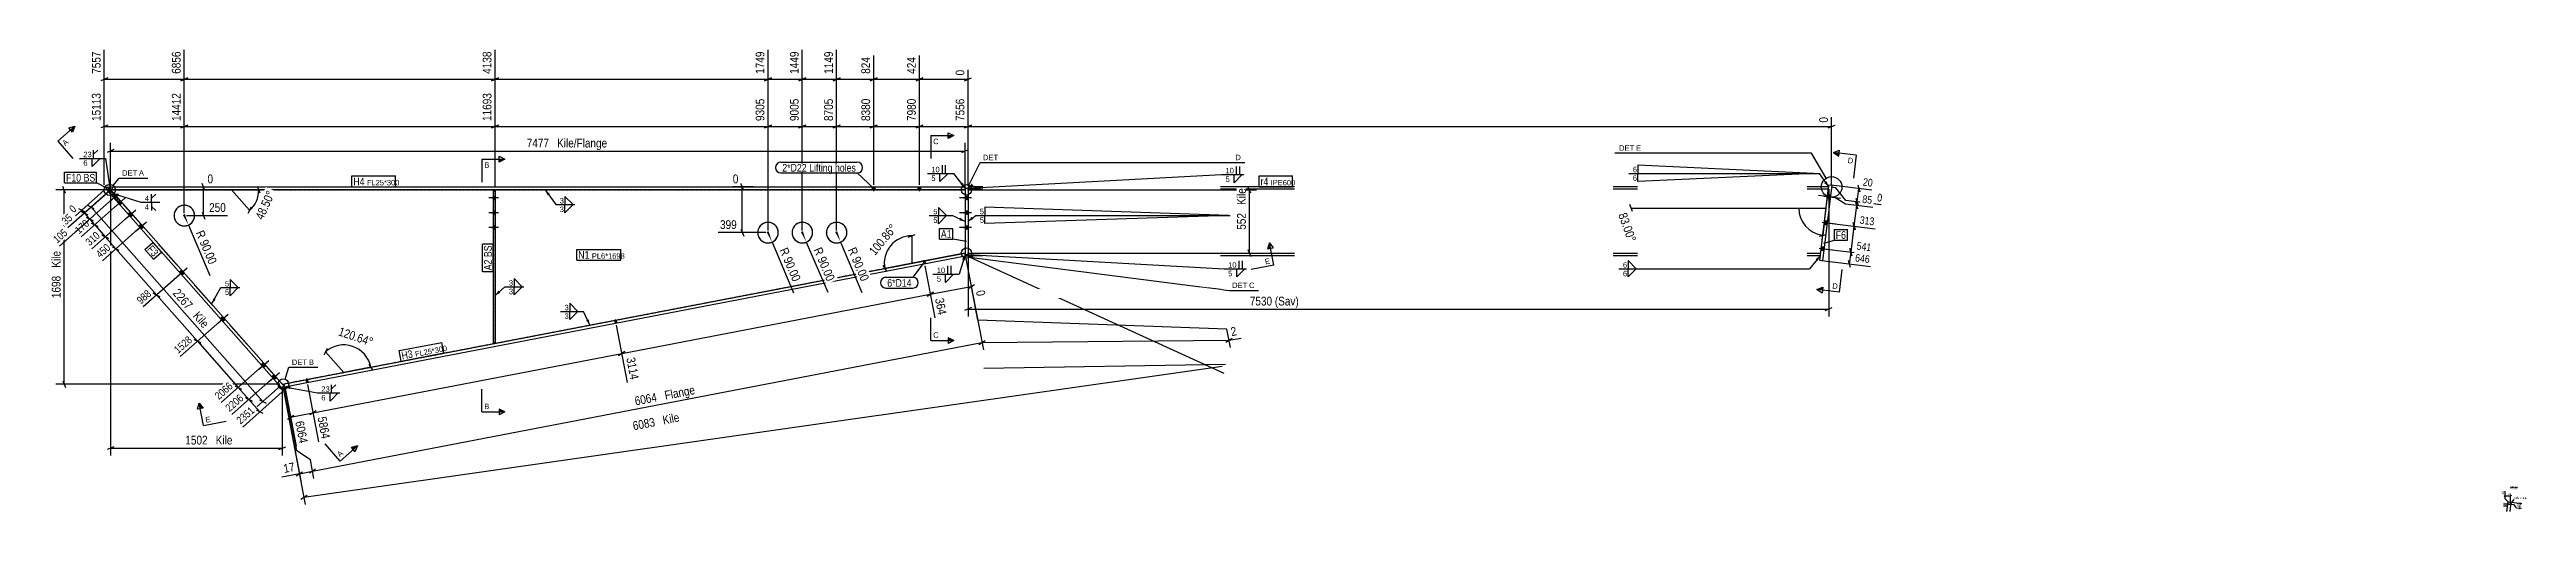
# Model space of a CAD drawing. Header units: millimetres. Extents: x 64 to 141609, y 8 to 4053.
# Drawn here: x 119939 to 141609, y 20 to 4052 of the extents above; entities that cross this region are included whole.
import ezdxf

# ---------------------------------------------------------------- set-up
doc = ezdxf.new("R2010")
doc.units = ezdxf.units.MM
doc.linetypes.add('DXK_LINE_DOT2', pattern=[3.9198, 1.9599, -1.9599])
for name, color, linetype in [('MÅLSÆTNING', 7, 'Continuous'), ('STÅL', 7, 'Continuous'), ('TEKST', 7, 'Continuous')]:
    doc.layers.add(name, color=color, linetype=linetype)
doc.styles.add('Arial', font='ARIAL.TTF', dxfattribs={"height": 0.2})
doc.styles.add('Arial Narrow', font='ARIALN.TTF', dxfattribs={"height": 0.2})

msp = doc.modelspace()

# ---------------------------------------------------------------- hatches: boundary and pattern name
at = {"layer": 'MÅLSÆTNING', "linetype": 'Continuous'}
for points in [[(121124, 2616), (121154, 2520), (121105, 2609)], [(126230, 2467), (126260, 2372), (126212, 2460)]]:
    msp.add_hatch(color=7, dxfattribs=at).paths.add_polyline_path(points)
at = {"layer": 'STÅL', "linetype": 'Continuous'}
for points in [[(120451, 2823), (120468, 2804), (120479, 2814), (120462, 2833)], [(120479, 2814), (120462, 2833), (120451, 2823), (120468, 2804)], [(127161, 2853), (127139, 2853), (127139, 2828), (127161, 2828)], [(127561, 2853), (127539, 2853), (127539, 2828), (127561, 2828)], [(120497, 2771), (120514, 2751), (120526, 2761), (120508, 2781)], [(120526, 2761), (120508, 2781), (120497, 2771), (120514, 2751)], [(120534, 2722), (120556, 2697), (120575, 2714), (120553, 2738)], [(120534, 2722), (120556, 2697), (120575, 2714), (120553, 2738)], [(120627, 2617), (120649, 2592), (120667, 2609), (120645, 2634)], [(120627, 2617), (120649, 2592), (120667, 2609), (120645, 2634)], [(123837, 2745), (123837, 2771), (123822, 2771), (123822, 2745)], [(123837, 2615), (123837, 2641), (123822, 2641), (123822, 2615)], [(127975, 2745), (127975, 2771), (127950, 2771), (127950, 2745)], [(127975, 2615), (127975, 2641), (127950, 2641), (127950, 2615)], [(135517, 2750), (135521, 2782), (135497, 2785), (135493, 2753)], [(135517, 2750), (135521, 2782), (135497, 2785), (135493, 2753)], [(120719, 2512), (120741, 2487), (120760, 2504), (120738, 2529)], [(120719, 2512), (120741, 2487), (120760, 2504), (120738, 2529)], [(123837, 2485), (123837, 2511), (123822, 2511), (123822, 2485)], [(127975, 2485), (127975, 2511), (127950, 2511), (127950, 2485)], [(135469, 2559), (135465, 2526), (135490, 2523), (135494, 2556)], [(135469, 2559), (135465, 2526), (135490, 2523), (135494, 2556)], [(127587, 2181), (127601, 2184), (127596, 2209), (127583, 2206)], [(127587, 2181), (127601, 2184), (127596, 2209), (127583, 2206)], [(135441, 2333), (135437, 2300), (135462, 2297), (135466, 2330)], [(135441, 2333), (135437, 2300), (135462, 2297), (135466, 2330)], [(121076, 2109), (121098, 2084), (121117, 2101), (121095, 2126)], [(121076, 2109), (121098, 2084), (121117, 2101), (121095, 2126)], [(121434, 1705), (121456, 1680), (121474, 1697), (121452, 1721)], [(121434, 1705), (121456, 1680), (121474, 1697), (121452, 1721)], [(124887, 1664), (124900, 1666), (124896, 1691), (124882, 1688)], [(124887, 1664), (124900, 1666), (124896, 1691), (124882, 1688)], [(121790, 1302), (121812, 1277), (121831, 1294), (121809, 1318)], [(121790, 1302), (121812, 1277), (121831, 1294), (121809, 1318)], [(121883, 1197), (121905, 1172), (121924, 1189), (121902, 1213)], [(121883, 1197), (121905, 1172), (121924, 1189), (121902, 1213)], [(122186, 1146), (122200, 1148), (122195, 1173), (122181, 1170)], [(122186, 1146), (122200, 1148), (122195, 1173), (122181, 1170)]]:
    msp.add_hatch(color=96, dxfattribs=at).paths.add_polyline_path(points)
at = {"layer": 'TEKST', "linetype": 'Continuous'}
for points in [[(120478, 2880), (120473, 2828), (120453, 2876)], [(127929, 2890), (127950, 2843), (127909, 2875)], [(128022, 2863), (127975, 2843), (128007, 2883)], [(135487, 2902), (135505, 2853), (135466, 2887)], [(120538, 2769), (120495, 2797), (120546, 2793)], [(120538, 2769), (120495, 2797), (120546, 2793)], [(127923, 2219), (127950, 2263), (127947, 2212)], [(128009, 2225), (127975, 2263), (128023, 2245)], [(135390, 2223), (135431, 2253), (135409, 2207)], [(124656, 1697), (124666, 1647), (124634, 1687)], [(122043, 1087), (121996, 1109), (122048, 1112)]]:
    msp.add_hatch(color=3, dxfattribs=at).paths.add_polyline_path(points)

# ---------------------------------------------------------------- linework, layer by layer
at = {"layer": 'MÅLSÆTNING', "color": 7, "linetype": 'Continuous'}
for p, q in [((120418, 2873), (120418, 4051)), ((121118, 2623), (121118, 4051)), ((123837, 2848), (123837, 4051)), ((126225, 2474), (126225, 4051)), ((120448, 3805), (120388, 3781)), ((120418, 3793), (121118, 3793)), ((120418, 2873), (120418, 3688)), ((121088, 3781), (121148, 3805)), ((121118, 2623), (121118, 3688)), ((121118, 2623), (121118, 3688)), ((123867, 3805), (123807, 3781)), ((123837, 3793), (126225, 3793)), ((123837, 2848), (123837, 3688)), ((123837, 2848), (123837, 3688)), ((126195, 3781), (126255, 3805)), ((126555, 3805), (126495, 3781)), ((126495, 3781), (126555, 3805)), ((126525, 3793), (126825, 3793)), ((126855, 3805), (126795, 3781)), ((126795, 3781), (126855, 3805)), ((126825, 3793), (127150, 3793)), ((127180, 3805), (127120, 3781)), ((127120, 3781), (127180, 3805)), ((127150, 3793), (127550, 3793)), ((127580, 3805), (127520, 3781)), ((127520, 3781), (127580, 3805)), ((127550, 3793), (127975, 3793)), ((127945, 3781), (128005, 3805)), ((126225, 2474), (126225, 3639)), ((126225, 2474), (126225, 3639)), ((126525, 2474), (126525, 3639)), ((126525, 2474), (126525, 3639)), ((126825, 2474), (126825, 3639)), ((126825, 2474), (126825, 3639)), ((127150, 2873), (127150, 3639)), ((127150, 2873), (127150, 3639)), ((127550, 2873), (127550, 3639)), ((127975, 2863), (127975, 3639)), ((120448, 3393), (120388, 3369)), ((120418, 3381), (121118, 3381)), ((121148, 3393), (121088, 3369)), ((121088, 3369), (121148, 3393)), ((121118, 3381), (123837, 3381)), ((123867, 3393), (123807, 3369)), ((123807, 3369), (123867, 3393)), ((126255, 3393), (126195, 3369)), ((126195, 3369), (126255, 3393)), ((126225, 3381), (126525, 3381)), ((126555, 3393), (126495, 3369)), ((126495, 3369), (126555, 3393)), ((126525, 3381), (126825, 3381)), ((126855, 3393), (126795, 3369)), ((126795, 3369), (126855, 3393)), ((126825, 3381), (127150, 3381)), ((127180, 3393), (127120, 3369)), ((127120, 3369), (127180, 3393)), ((127150, 3381), (127550, 3381)), ((127520, 3369), (127580, 3393)), ((127945, 3369), (128005, 3393)), ((135500, 3369), (135560, 3393)), ((135530, 2873), (135530, 3464)), ((120503, 3179), (120443, 3155)), ((120473, 2848), (120473, 3238)), ((120473, 3167), (127950, 3167)), ((127920, 3155), (127980, 3179)), ((127950, 2848), (127950, 3238)), ((120453, 2828), (119995, 2828)), ((120078, 2798), (120054, 2858)), ((120066, 1131), (120066, 2828)), ((120493, 2828), (121770, 2828)), ((121218, 2853), (121369, 2853)), ((121299, 2823), (121275, 2883)), ((121287, 2603), (121287, 2853)), ((121770, 2828), (121530, 2828)), ((121689, 2649), (121530, 2828)), ((121782, 2798), (121758, 2858)), ((126098, 2853), (125917, 2853)), ((126012, 2823), (125988, 2883)), ((126000, 2454), (126000, 2853)), ((127970, 2828), (130500, 2828)), ((130448, 2798), (130424, 2858)), ((130436, 2276), (130436, 2828)), ((135505, 2833), (135505, 1723)), ((135567, 2846), (135525, 2851)), ((135567, 2846), (135525, 2851)), ((135527, 2871), (135883, 2827)), ((135654, 2734), (135567, 2846)), ((135654, 2734), (135567, 2846)), ((135753, 2722), (135768, 2841)), ((135760, 2872), (135776, 2810)), ((120458, 2815), (120254, 2635)), ((120331, 2663), (120274, 2692)), ((120302, 2677), (121804, 980)), ((120473, 2808), (120473, 509)), ((121138, 2603), (121496, 2603)), ((121275, 2633), (121299, 2573)), ((121703, 2677), (121674, 2620)), ((133788, 2639), (133764, 2699)), ((133776, 2669), (135482, 2669)), ((135453, 2431), (135482, 2669)), ((135557, 2761), (135507, 2767)), ((135557, 2761), (135507, 2767)), ((135651, 2704), (135557, 2761)), ((135651, 2704), (135557, 2761)), ((135890, 2675), (135651, 2704)), ((135965, 2696), (135654, 2734)), ((135728, 2511), (135750, 2692)), ((135758, 2661), (135742, 2724)), ((135742, 2724), (135758, 2661)), ((135762, 2691), (135745, 2753)), ((135750, 2692), (135753, 2722)), ((120305, 2537), (120363, 2508)), ((120623, 2591), (120308, 2313)), ((120398, 2432), (120455, 2403)), ((120715, 2486), (120401, 2208)), ((120715, 2486), (120401, 2208)), ((120426, 2418), (120519, 2313)), ((126205, 2454), (125790, 2454)), ((125988, 2484), (126012, 2424)), ((127452, 2415), (127512, 2439)), ((127482, 2427), (127482, 2187)), ((135422, 2422), (135484, 2439)), ((135466, 2533), (135453, 2431)), ((135512, 2537), (135910, 2488)), ((135512, 2537), (135910, 2488)), ((135700, 2284), (135728, 2511)), ((135736, 2479), (135719, 2542)), ((135719, 2542), (135736, 2479)), ((120548, 2298), (120490, 2327)), ((120548, 2298), (120490, 2327)), ((120519, 2313), (120876, 1910)), ((126260, 2372), (126448, 1929)), ((127229, 2169), (127263, 2114)), ((127930, 2273), (127246, 2141)), ((127246, 2141), (127482, 2187)), ((127951, 2256), (128109, 1431)), ((127951, 2256), (128109, 1431)), ((127951, 2256), (128024, 1875)), ((127953, 2257), (130212, 1226)), ((128062, 1691), (127953, 2257)), ((127970, 2276), (130500, 2276)), ((130424, 2306), (130448, 2246)), ((135446, 2210), (135869, 2158)), ((135484, 2311), (135882, 2262)), ((135484, 2311), (135882, 2262)), ((135695, 2149), (135679, 2211)), ((135687, 2180), (135700, 2284)), ((135708, 2253), (135691, 2316)), ((135691, 2316), (135708, 2253)), ((127598, 2163), (127685, 1711)), ((127976, 1967), (128030, 2002)), ((124945, 1398), (127645, 1916)), ((127618, 1899), (127673, 1934)), ((135475, 1775), (135535, 1799)), ((124897, 1645), (124993, 1145)), ((130239, 1612), (128062, 1691)), ((130285, 1531), (130231, 1496)), ((130270, 1451), (130239, 1612)), ((122369, 1442), (122340, 1385)), ((122354, 1414), (122513, 1234)), ((122732, 1306), (122766, 1252)), ((124972, 1416), (124917, 1381)), ((124917, 1381), (124972, 1416)), ((128070, 1477), (128124, 1512)), ((128070, 1477), (128124, 1512)), ((128097, 1494), (130258, 1514)), ((128112, 1271), (130227, 1306)), ((121955, 1131), (119995, 1131)), ((120054, 1161), (120078, 1101)), ((121879, 1171), (121533, 865)), ((121561, 1117), (121619, 1088)), ((121960, 1117), (121757, 937)), ((121975, 1111), (121975, 509)), ((121979, 1111), (122177, 80)), ((121979, 1111), (122137, 286)), ((121995, 1134), (122749, 1279)), ((122104, 549), (121995, 1114)), ((122104, 549), (121995, 1114)), ((122000, 1090), (122096, 589)), ((122165, 143), (130199, 1289)), ((122197, 1127), (122292, 627)), ((122197, 1127), (122292, 627)), ((122749, 1279), (122513, 1234)), ((121654, 1012), (121712, 983)), ((121683, 998), (121779, 889)), ((121808, 875), (121750, 904)), ((121776, 994), (121833, 965)), ((122047, 843), (122244, 880)), ((122271, 898), (122217, 863)), ((122271, 898), (122217, 863)), ((122020, 825), (122075, 860)), ((120503, 585), (120443, 561)), ((120473, 573), (121975, 573)), ((121945, 561), (122005, 585)), ((122221, 469), (122104, 549)), ((122221, 469), (122104, 549)), ((122252, 308), (122221, 469)), ((122252, 308), (122221, 469)), ((122098, 331), (122152, 366)), ((122125, 349), (122240, 371)), ((122267, 388), (122213, 353)), ((122267, 388), (122213, 353)), ((122192, 160), (122137, 125)), ((141502, 77), (141451, 83)), ((141453, 103), (141570, 89)), ((141524, 49), (141502, 77)), ((141565, 44), (141524, 49)), ((141551, 38), (141547, 54)), ((141549, 46), (141554, 90)), ((141552, 98), (141556, 83))]:
    msp.add_line(p, q, dxfattribs=at)
for centre, radius, start, end in [((121530, 2828), 240, 311.5, 360), ((121118, 2603), 90, 203, 23), ((135482, 2669), 240, 180, 263), ((126225, 2454), 90, 203, 23), ((127482, 2187), 240, 90, 190.8568), ((122513, 1234), 240, 10.8568, 131.5)]:
    msp.add_arc(centre, radius, start, end, dxfattribs=at)
at = {"layer": 'STÅL', "color": 96, "linetype": 'Continuous'}
for p, q in [((120494, 2844), (120430, 2788)), ((120494, 2844), (120430, 2788)), ((120462, 2833), (120451, 2823)), ((120462, 2833), (120451, 2823)), ((127139, 2828), (127139, 2853)), ((127150, 2815), (127150, 2853)), ((127161, 2828), (127161, 2853)), ((127539, 2828), (127539, 2853)), ((127550, 2815), (127550, 2853)), ((127561, 2828), (127561, 2853)), ((120479, 2814), (120468, 2804)), ((120479, 2814), (120468, 2804)), ((120540, 2792), (120477, 2735)), ((120540, 2792), (120477, 2735)), ((120508, 2781), (120497, 2771)), ((120508, 2781), (120497, 2771)), ((120512, 2680), (120601, 2759)), ((120512, 2680), (120601, 2759)), ((120526, 2761), (120514, 2751)), ((120526, 2761), (120514, 2751)), ((120534, 2722), (120553, 2738)), ((120534, 2722), (120553, 2738)), ((120556, 2697), (120575, 2714)), ((120556, 2697), (120575, 2714)), ((120605, 2575), (120694, 2654)), ((120605, 2575), (120694, 2654)), ((120627, 2617), (120645, 2634)), ((120627, 2617), (120645, 2634)), ((120649, 2592), (120667, 2609)), ((120649, 2592), (120667, 2609)), ((123867, 2758), (123782, 2758)), ((123867, 2628), (123782, 2628)), ((123837, 2771), (123822, 2771)), ((123837, 2745), (123822, 2745)), ((123837, 2641), (123822, 2641)), ((123837, 2615), (123822, 2615)), ((128005, 2758), (127900, 2758)), ((128005, 2628), (127900, 2628)), ((127975, 2771), (127950, 2771)), ((127975, 2745), (127950, 2745)), ((127975, 2641), (127950, 2641)), ((127975, 2615), (127950, 2615)), ((135563, 2761), (135415, 2779)), ((135461, 2773), (135609, 2755)), ((135517, 2750), (135493, 2753)), ((135493, 2753), (135517, 2750)), ((135521, 2782), (135497, 2785)), ((135497, 2785), (135521, 2782)), ((120697, 2471), (120787, 2549)), ((120697, 2471), (120787, 2549)), ((120719, 2512), (120738, 2529)), ((120719, 2512), (120738, 2529)), ((120741, 2487), (120760, 2504)), ((120741, 2487), (120760, 2504)), ((123867, 2498), (123782, 2498)), ((123837, 2511), (123822, 2511)), ((123837, 2485), (123822, 2485)), ((128005, 2498), (127900, 2498)), ((127975, 2511), (127950, 2511)), ((127975, 2485), (127950, 2485)), ((135448, 2545), (135566, 2530)), ((135448, 2545), (135566, 2530)), ((135465, 2526), (135490, 2523)), ((135465, 2526), (135490, 2523)), ((135469, 2559), (135494, 2556)), ((135469, 2559), (135494, 2556)), ((127583, 2206), (127587, 2181)), ((127583, 2206), (127587, 2181)), ((127588, 2215), (127594, 2183)), ((127588, 2215), (127594, 2183)), ((127596, 2209), (127601, 2184)), ((127596, 2209), (127601, 2184)), ((135420, 2319), (135538, 2304)), ((135420, 2319), (135538, 2304)), ((135437, 2300), (135462, 2297)), ((135437, 2300), (135462, 2297)), ((135441, 2333), (135466, 2330)), ((135441, 2333), (135466, 2330)), ((121054, 2068), (121143, 2146)), ((121054, 2068), (121143, 2146)), ((121076, 2109), (121095, 2126)), ((121076, 2109), (121095, 2126)), ((121098, 2084), (121117, 2101)), ((121098, 2084), (121117, 2101)), ((121412, 1663), (121501, 1742)), ((121412, 1663), (121501, 1742)), ((121434, 1705), (121452, 1721)), ((121434, 1705), (121452, 1721)), ((121456, 1680), (121474, 1697)), ((121456, 1680), (121474, 1697)), ((124882, 1688), (124887, 1664)), ((124882, 1688), (124887, 1664)), ((124887, 1697), (124894, 1665)), ((124887, 1697), (124894, 1665)), ((124896, 1691), (124900, 1666)), ((124896, 1691), (124900, 1666)), ((121768, 1260), (121857, 1339)), ((121768, 1260), (121857, 1339)), ((121790, 1302), (121809, 1318)), ((121790, 1302), (121809, 1318)), ((121812, 1277), (121831, 1294)), ((121812, 1277), (121831, 1294)), ((121861, 1155), (121950, 1234)), ((121861, 1155), (121950, 1234)), ((121883, 1197), (121902, 1213)), ((121883, 1197), (121902, 1213)), ((121905, 1172), (121924, 1189)), ((121905, 1172), (121924, 1189)), ((122181, 1170), (122186, 1146)), ((122181, 1170), (122186, 1146)), ((122187, 1179), (122193, 1147)), ((122187, 1179), (122193, 1147)), ((122195, 1173), (122200, 1148)), ((122195, 1173), (122200, 1148))]:
    msp.add_line(p, q, dxfattribs=at)
at = {"layer": 'STÅL', "color": 2, "linetype": 'Continuous'}
for p, q in [((120432, 2837), (120451, 2853)), ((121990, 1076), (120432, 2837)), ((120436, 2840), (120447, 2850)), ((120529, 2735), (120436, 2840)), ((120447, 2850), (120540, 2745)), ((120451, 2853), (122009, 1093)), ((120473, 2853), (127950, 2853)), ((120473, 2828), (120473, 2853)), ((127950, 2828), (120473, 2828)), ((123822, 1488), (123822, 2828)), ((123837, 2828), (123837, 1488)), ((127950, 2853), (127950, 2828)), ((127950, 2843), (127975, 2843)), ((127950, 2843), (127950, 2263)), ((128105, 2853), (127975, 2853)), ((127975, 2853), (127975, 2843)), ((127975, 2843), (127975, 2263)), ((128105, 2834), (127975, 2834)), ((130832, 2853), (130185, 2853)), ((130832, 2834), (130185, 2834)), ((133832, 2853), (133618, 2853)), ((133832, 2834), (133618, 2834)), ((135505, 2853), (135317, 2853)), ((135503, 2834), (135317, 2834)), ((135426, 2212), (135507, 2873)), ((135532, 2870), (135451, 2209)), ((135507, 2873), (135532, 2870)), ((120540, 2745), (120529, 2735)), ((121992, 1134), (127947, 2276)), ((121996, 1109), (127952, 2251)), ((127952, 2251), (127947, 2276)), ((127947, 2276), (127950, 2276)), ((127950, 2263), (127975, 2263)), ((128105, 2272), (127975, 2272)), ((127975, 2253), (127975, 2263)), ((128105, 2253), (127975, 2253)), ((130832, 2272), (130185, 2272)), ((130832, 2253), (130185, 2253)), ((133832, 2272), (133618, 2272)), ((133832, 2253), (133618, 2253)), ((135434, 2272), (135317, 2272)), ((135431, 2253), (135317, 2253)), ((135451, 2209), (135426, 2212)), ((123837, 1488), (123822, 1488)), ((121975, 1131), (121992, 1134)), ((122009, 1093), (121990, 1076)), ((121996, 1109), (121992, 1134)), ((141446, 84), (141407, 84)), ((141444, 65), (141407, 65)), ((141473, 100), (141463, 20))]:
    msp.add_line(p, q, dxfattribs=at)
at = {"layer": 'STÅL', "color": 7, "linetype": 'DXK_LINE_DOT2'}
for p, q in [((120436, 2840), (120447, 2850)), ((120436, 2840), (120529, 2735)), ((120447, 2850), (120540, 2745)), ((121975, 1131), (120473, 2828)), ((120473, 2828), (127950, 2828)), ((123822, 1488), (123822, 2828)), ((123822, 2820), (123837, 2820)), ((123822, 2820), (123822, 2820)), ((123837, 1488), (123837, 2828)), ((127950, 2828), (127950, 2276)), ((127975, 2843), (127975, 2263)), ((135431, 2253), (135505, 2853)), ((120529, 2735), (120540, 2745)), ((121992, 1134), (127947, 2276)), ((123822, 1496), (123837, 1496)), ((123822, 1496), (123822, 1496)), ((123837, 1488), (123822, 1488)), ((141438, 20), (141446, 84))]:
    msp.add_line(p, q, dxfattribs=at)
at = {"layer": 'STÅL', "color": 96, "linetype": 'DXK_LINE_DOT2'}
for p, q in [((123807, 2758), (123837, 2758)), ((123807, 2628), (123837, 2628)), ((123822, 2771), (123837, 2771)), ((123822, 2745), (123837, 2745)), ((123822, 2641), (123837, 2641)), ((123822, 2615), (123837, 2615)), ((127935, 2758), (127975, 2758)), ((127935, 2628), (127975, 2628)), ((127950, 2771), (127975, 2771)), ((127950, 2745), (127975, 2745)), ((127950, 2641), (127975, 2641)), ((127950, 2615), (127975, 2615)), ((123807, 2498), (123837, 2498)), ((123822, 2511), (123837, 2511)), ((123822, 2485), (123837, 2485)), ((127935, 2498), (127975, 2498)), ((127950, 2511), (127975, 2511)), ((127950, 2485), (127975, 2485))]:
    msp.add_line(p, q, dxfattribs=at)
at = {"layer": 'STÅL', "color": 7, "linetype": 'DXK_LINE_DOT2'}
for centre, start, end in [((121118, 2603), 23, 203), ((121118, 2603), 203, 23), ((126225, 2454), 23, 203), ((126225, 2454), 203, 23), ((126525, 2454), 23, 203), ((126525, 2454), 203, 23), ((126825, 2454), 23, 203), ((126825, 2454), 203, 23)]:
    msp.add_arc(centre, 90, start, end, dxfattribs=at)
at = {"layer": 'STÅL', "color": 2, "linetype": 'Continuous'}
for centre, start, end in [((121118, 2603), 173, 353), ((121118, 2603), 353, 173), ((126225, 2454), 173, 353), ((126225, 2454), 353, 173), ((126525, 2454), 173, 353), ((126525, 2454), 353, 173), ((126825, 2454), 173, 353), ((126825, 2454), 353, 173)]:
    msp.add_arc(centre, 90, start, end, dxfattribs=at)
at = {"layer": 'TEKST', "color": 3, "linetype": 'Continuous'}
for p, q in [((135354, 3149), (133635, 3149)), ((120548, 2931), (120800, 2931)), ((127950, 2843), (127850, 2971)), ((135505, 2853), (135423, 2972)), ((127950, 2263), (127898, 2091)), ((135431, 2253), (135336, 2138)), ((124666, 1647), (124611, 1766)), ((122034, 1278), (122287, 1278))]:
    msp.add_line(p, q, dxfattribs=at)
at = {"layer": 'TEKST', "color": 246, "linetype": 'Continuous'}
msp.add_line((141471, 228), (141532, 228), dxfattribs=at)
at = {"layer": 'TEKST', "color": 253, "linetype": 'DXK_LINE_DOT2'}
msp.add_line((141446, 84), (141471, 84), dxfattribs=at)
at = {"layer": 'TEKST', "color": 3, "linetype": 'Continuous'}
for centre, radius in [((127961, 2828), 45.2), ((135530, 2853), 90), ((127961, 2276), 45.1), ((121985, 1131), 46.9)]:
    msp.add_circle(centre, radius, dxfattribs=at)

# ---------------------------------------------------------------- wipeouts: each hides what was drawn before it
at = {"color": 0, "linetype": 'Continuous'}
msp.add_wipeout([(120109, 3239), (120076, 3276), (120043, 3247), (120076, 3209)], dxfattribs=at).dxf.layer = 'TEKST'
at = {"color": 0}
for points in [[(133826, 2978), (133826, 3036), (133787, 3036), (133787, 2978)], [(130293, 2968), (130293, 3026), (130224, 3026), (130224, 2968)], [(127706, 2610), (127706, 2668), (127667, 2668), (127667, 2610)]]:
    msp.add_wipeout(points, dxfattribs=at).dxf.layer = 'TEKST'

# ---------------------------------------------------------------- next in the draw order: hatches: boundary and pattern name
at = {"layer": 'TEKST', "linetype": 'Continuous'}
msp.add_hatch(color=30, dxfattribs=at).paths.add_polyline_path([(120140, 3333), (120124, 3351), (120161, 3385)])

# ---------------------------------------------------------------- next in the draw order: linework, layer by layer
at = {"layer": 'TEKST', "color": 7, "linetype": 'Continuous'}
for q in [(120161, 3385), (120144, 3102)]:
    msp.add_line((120011, 3252), q, dxfattribs=at)
at = {"layer": 'TEKST', "color": 30, "linetype": 'Continuous'}
for p, q in [((120107, 3370), (120161, 3385)), ((120140, 3333), (120107, 3370)), ((120161, 3385), (120140, 3333))]:
    msp.add_line(p, q, dxfattribs=at)
at = {"layer": 'TEKST', "color": 3, "linetype": 'Continuous'}
for p, q in [((128080, 3067), (130397, 3067)), ((135373, 2972), (133836, 3044)), ((133836, 3044), (133836, 2972)), ((130324, 2962), (130324, 3033)), ((130353, 2962), (130353, 3033)), ((133836, 2972), (135373, 2972)), ((127787, 2604), (127716, 2675)), ((127716, 2675), (127716, 2604)), ((127716, 2604), (127787, 2604))]:
    msp.add_line(p, q, dxfattribs=at)

# ---------------------------------------------------------------- next in the draw order: texts
at = {"layer": 'TEKST', "color": 3, "linetype": 'Continuous', "style": 'Arial'}
msp.add_text('A', height=47.8, rotation=41.4993, dxfattribs=at).set_placement((120076, 3209))

# ---------------------------------------------------------------- next in the draw order: wipeouts: each hides what was drawn before it
at = {"color": 0, "linetype": 'Continuous'}
for points, layer in [([(120402, 4052), (120290, 4052), (120290, 3825), (120402, 3825)], 'MÅLSÆTNING'), ([(121102, 4052), (120990, 4052), (120990, 3825), (121102, 3825)], 'MÅLSÆTNING'), ([(126209, 4052), (126097, 4052), (126097, 3825), (126209, 3825)], 'MÅLSÆTNING'), ([(120402, 3689), (120290, 3689), (120290, 3413), (120402, 3413)], 'MÅLSÆTNING'), ([(121102, 3689), (120990, 3689), (120990, 3413), (121102, 3413)], 'MÅLSÆTNING'), ([(126509, 3640), (126397, 3640), (126397, 3413), (126509, 3413)], 'MÅLSÆTNING'), ([(126809, 3640), (126697, 3640), (126697, 3413), (126809, 3413)], 'MÅLSÆTNING'), ([(127134, 3640), (127022, 3640), (127022, 3413), (127134, 3413)], 'MÅLSÆTNING'), ([(127534, 3640), (127422, 3640), (127422, 3413), (127534, 3413)], 'MÅLSÆTNING'), ([(121385, 2869), (121385, 2981), (121305, 2981), (121305, 2869)], 'MÅLSÆTNING'), ([(125982, 2869), (125982, 2981), (125901, 2981), (125901, 2869)], 'MÅLSÆTNING'), ([(135898, 2839), (135910, 2937), (135798, 2950), (135786, 2853)], 'MÅLSÆTNING'), ([(121497, 2619), (121497, 2731), (121319, 2731), (121319, 2619)], 'MÅLSÆTNING'), ([(120498, 2313), (120433, 2386), (120316, 2283), (120381, 2209)], 'MÅLSÆTNING'), ([(125967, 2470), (125967, 2582), (125789, 2582), (125789, 2470)], 'MÅLSÆTNING'), ([(135885, 2276), (135897, 2373), (135742, 2392), (135730, 2295)], 'MÅLSÆTNING'), ([(127701, 1712), (127811, 1733), (127777, 1908), (127667, 1887)], 'MÅLSÆTNING'), ([(133804, 3169), (133804, 3219), (133670, 3219), (133670, 3169)], 'TEKST'), ([(130621, 2185), (130611, 2234), (130568, 2225), (130577, 2176)], 'TEKST'), ([(135582, 1961), (135588, 2011), (135540, 2017), (135534, 1967)], 'TEKST'), ([(141519, 231), (141519, 244), (141471, 244), (141471, 231)], 'TEKST')]:
    msp.add_wipeout(points, dxfattribs=at).dxf.layer = layer
at = {"color": 0}
for points, layer in [([(124325, 3182), (124325, 3294), (124098, 3294), (124098, 3182)], 'MÅLSÆTNING'), ([(121934, 2807), (121832, 2853), (121711, 2585), (121814, 2539)], 'MÅLSÆTNING'), ([(130421, 2641), (130309, 2641), (130309, 2463), (130421, 2463)], 'MÅLSÆTNING'), ([(133742, 2343), (133848, 2381), (133748, 2658), (133643, 2620)], 'MÅLSÆTNING'), ([(127382, 2492), (127296, 2563), (127077, 2299), (127163, 2227)], 'MÅLSÆTNING'), ([(126435, 1998), (126538, 2042), (126406, 2354), (126303, 2310)], 'MÅLSÆTNING'), ([(120051, 2093), (119939, 2093), (119939, 1866), (120051, 1866)], 'MÅLSÆTNING'), ([(121140, 1753), (121224, 1828), (121073, 1998), (120989, 1923)], 'MÅLSÆTNING'), ([(122764, 1438), (122800, 1544), (122476, 1655), (122439, 1549)], 'MÅLSÆTNING'), ([(130348, 1546), (130327, 1656), (130248, 1641), (130269, 1531)], 'MÅLSÆTNING'), ([(121338, 588), (121338, 700), (121111, 700), (121111, 588)], 'MÅLSÆTNING'), ([(125260, 752), (125239, 862), (125016, 819), (125037, 709)], 'MÅLSÆTNING'), ([(122108, 361), (122087, 471), (121960, 447), (121981, 337)], 'MÅLSÆTNING'), ([(122695, 2867), (122695, 2937), (122597, 2937), (122597, 2867)], 'TEKST'), ([(130602, 2867), (130602, 2937), (130534, 2937), (130534, 2867)], 'TEKST'), ([(120807, 2725), (120807, 2783), (120769, 2783), (120769, 2725)], 'TEKST'), ([(124438, 2705), (124438, 2763), (124399, 2763), (124399, 2705)], 'TEKST'), ([(128113, 2611), (128113, 2669), (128074, 2669), (128074, 2611)], 'TEKST'), ([(127831, 2409), (127831, 2479), (127737, 2479), (127737, 2409)], 'TEKST'), ([(120849, 2239), (120901, 2286), (120842, 2353), (120789, 2306)], 'TEKST'), ([(123808, 2219), (123738, 2219), (123738, 2125), (123808, 2125)], 'TEKST'), ([(124663, 2226), (124663, 2296), (124565, 2296), (124565, 2226)], 'TEKST'), ([(130316, 2144), (130316, 2202), (130247, 2202), (130247, 2144)], 'TEKST'), ([(133739, 2144), (133739, 2202), (133701, 2202), (133701, 2144)], 'TEKST'), ([(121508, 1981), (121508, 2039), (121470, 2039), (121470, 1981)], 'TEKST'), ([(123992, 1987), (123992, 2045), (123954, 2045), (123954, 1987)], 'TEKST'), ([(127481, 1982), (127481, 2052), (127268, 2052), (127268, 1982)], 'TEKST'), ([(124480, 1772), (124480, 1830), (124441, 1830), (124441, 1772)], 'TEKST')]:
    msp.add_wipeout(points, dxfattribs=at).dxf.layer = layer

# ---------------------------------------------------------------- next in the draw order: hatches: boundary and pattern name
at = {"layer": 'MÅLSÆTNING', "linetype": 'Continuous'}
msp.add_hatch(color=7, dxfattribs=at).paths.add_polyline_path([(126530, 2467), (126560, 2372), (126512, 2460)])
at = {"layer": 'TEKST', "linetype": 'Continuous'}
for points in [[(130621, 2317), (130596, 2312), (130611, 2366)], [(135453, 1977), (135450, 1952), (135400, 1958)]]:
    msp.add_hatch(color=30, dxfattribs=at).paths.add_polyline_path(points)

# ---------------------------------------------------------------- next in the draw order: linework, layer by layer
at = {"layer": 'MÅLSÆTNING', "color": 7, "linetype": 'Continuous'}
for p, q in [((121118, 2623), (121118, 4051)), ((126525, 2474), (126525, 4051)), ((126525, 2474), (126525, 4051)), ((126825, 2474), (126825, 4051)), ((126825, 2474), (126825, 4051)), ((127150, 2873), (127150, 4002)), ((127150, 2873), (127150, 4002)), ((127550, 2873), (127550, 4002)), ((127550, 2873), (127550, 4002)), ((121148, 3805), (121088, 3781)), ((126255, 3805), (126195, 3781)), ((126225, 3793), (126525, 3793)), ((127550, 2873), (127550, 3639)), ((127580, 3393), (127520, 3369)), ((127550, 3381), (127975, 3381)), ((120530, 2696), (120215, 2418)), ((135965, 2696), (135654, 2734)), ((135745, 2753), (135762, 2691)), ((120623, 2591), (120308, 2313)), ((120334, 2523), (120426, 2418)), ((120455, 2403), (120398, 2432)), ((121154, 2520), (121341, 2080)), ((126560, 2372), (126747, 1933)), ((121072, 2084), (120757, 1805)), ((127598, 2163), (127685, 1711)), ((127645, 1916), (128003, 1985)), ((120847, 1925), (120905, 1895)), ((127673, 1934), (127618, 1899)), ((130258, 1514), (130365, 1534)), ((130258, 1514), (130365, 1534)), ((122125, 349), (121970, 319)), ((122125, 349), (121970, 319))]:
    msp.add_line(p, q, dxfattribs=at)
msp.add_arc((126525, 2454), 90, 203, 23, dxfattribs=at)
at = {"layer": 'TEKST', "color": 3, "linetype": 'Continuous'}
for p, q in [((120832, 2755), (120832, 2790)), ((120832, 2755), (120868, 2790)), ((120832, 2719), (120832, 2755)), ((124520, 2699), (124448, 2770)), ((124448, 2770), (124448, 2699)), ((124448, 2699), (124520, 2699)), ((128123, 2677), (128123, 2605)), ((130348, 2138), (130348, 2209)), ((130376, 2138), (130376, 2209)), ((133821, 2138), (133750, 2210)), ((133750, 2210), (133750, 2138)), ((121519, 1975), (121590, 1975)), ((124074, 1981), (124003, 2053)), ((124003, 2053), (124003, 1981)), ((124003, 1981), (124074, 1981)), ((133750, 2138), (133821, 2138)), ((124561, 1766), (124490, 1838)), ((124490, 1838), (124490, 1766)), ((124490, 1766), (124561, 1766))]:
    msp.add_line(p, q, dxfattribs=at)
at = {"layer": 'TEKST', "color": 7, "linetype": 'Continuous'}
for p, q in [((130649, 2170), (130453, 2132)), ((130649, 2170), (130611, 2366)), ((135599, 1934), (135400, 1958))]:
    msp.add_line(p, q, dxfattribs=at)
at = {"layer": 'TEKST', "color": 30, "linetype": 'Continuous'}
for p, q in [((130611, 2366), (130596, 2312)), ((130596, 2312), (130645, 2322)), ((130611, 2366), (130645, 2322)), ((135400, 1958), (135453, 1977)), ((135447, 1927), (135400, 1958)), ((135453, 1977), (135447, 1927))]:
    msp.add_line(p, q, dxfattribs=at)

# ---------------------------------------------------------------- next in the draw order: texts
at = {"layer": 'MÅLSÆTNING', "color": 3, "linetype": 'Continuous', "style": 'Arial Narrow'}
for s, height, rotation, p in [('7557', 76.4, 90.0002, (120386, 3841)), ('6856', 76.4, 90.0002, (121086, 3841)), ('1749', 76.4, 90.0002, (126193, 3841)), ('15113', 76.4, 90.0002, (120386, 3429)), ('14412', 76.4, 90.0002, (121086, 3429)), ('9005', 76.4, 90.0002, (126493, 3429)), ('8705', 76.4, 90.0002, (126793, 3429)), ('8380', 76.4, 90.0002, (127118, 3429)), ('7980', 76.4, 90.0002, (127518, 3429)), ('20', 66.8, -7.0015, (135801, 2865)), ('450', 66.8, 41.4993, (120382, 2229)), ('364', 76.4, -79.1427, (127686, 1875))]:
    msp.add_text(s, height=height, rotation=rotation, dxfattribs=at).set_placement(p)
for s, p in [('0', (121321, 2885)), ('0', (125917, 2885)), ('250', (121335, 2635)), ('399', (125805, 2486))]:
    msp.add_text(s, height=76.4, dxfattribs=at).set_placement(p)
at = {"layer": 'MÅLSÆTNING', "color": 3, "style": 'Arial Narrow'}
for s, rotation, p in [('48.50°', 65.7526, (121806, 2560)), ('83.00°', -70.2504, (133663, 2610)), ('100.86°', 50.426, (127161, 2250)), ('R 90.00', -67.0017, (126324, 2302)), ('120.64°', -18.8217, (122460, 1559)), ('2', 10.8576, (130282, 1550)), ('17', 10.8576, (121994, 355))]:
    msp.add_text(s, height=76.4, rotation=rotation, dxfattribs=at).set_placement(p)
at = {"layer": 'TEKST', "color": 3, "linetype": 'Continuous', "style": 'Arial'}
for s, rotation, p in [('E', 10.8576, (130577, 2176)), ('D', -7.0015, (135534, 1967))]:
    msp.add_text(s, height=47.8, rotation=rotation, dxfattribs=at).set_placement(p)

# ---------------------------------------------------------------- next in the draw order: wipeouts: each hides what was drawn before it
at = {"color": 0}
for points, layer in [([(124818, 3198), (124818, 3278), (124380, 3278), (124380, 3198)], 'MÅLSÆTNING'), ([(130405, 2843), (130325, 2843), (130325, 2696), (130405, 2696)], 'MÅLSÆTNING'), ([(120035, 2294), (119955, 2294), (119955, 2148), (120035, 2148)], 'MÅLSÆTNING'), ([(121285, 1613), (121345, 1666), (121248, 1776), (121188, 1723)], 'MÅLSÆTNING'), ([(125455, 805), (125440, 884), (125296, 857), (125311, 778)], 'MÅLSÆTNING'), ([(121539, 604), (121539, 684), (121393, 684), (121393, 604)], 'MÅLSÆTNING'), ([(120300, 3109), (120300, 3167), (120231, 3167), (120231, 3109)], 'TEKST'), ([(122695, 2867), (122695, 2937), (122597, 2937), (122597, 2867)], 'TEKST'), ([(130602, 2867), (130602, 2937), (130534, 2937), (130534, 2867)], 'TEKST'), ([(127831, 2409), (127831, 2479), (127737, 2479), (127737, 2409)], 'TEKST'), ([(120849, 2239), (120901, 2286), (120842, 2353), (120789, 2306)], 'TEKST'), ([(123808, 2219), (123738, 2219), (123738, 2125), (123808, 2125)], 'TEKST'), ([(124663, 2226), (124663, 2296), (124565, 2296), (124565, 2226)], 'TEKST'), ([(127481, 1982), (127481, 2052), (127268, 2052), (127268, 1982)], 'TEKST')]:
    msp.add_wipeout(points, dxfattribs=at).dxf.layer = layer
at = {"color": 0, "linetype": 'Continuous'}
for points, layer in [([(135872, 2172), (135884, 2269), (135729, 2288), (135717, 2191)], 'MÅLSÆTNING'), ([(135329, 3169), (135329, 3219), (133819, 3219), (133819, 3169)], 'TEKST'), ([(135716, 3058), (135723, 3107), (135675, 3113), (135669, 3063)], 'TEKST'), ([(133826, 2903), (133826, 2961), (133787, 2961), (133787, 2903)], 'TEKST'), ([(141532, 231), (141532, 244), (141522, 244), (141522, 231)], 'TEKST')]:
    msp.add_wipeout(points, dxfattribs=at).dxf.layer = layer

# ---------------------------------------------------------------- next in the draw order: hatches: boundary and pattern name
at = {"layer": 'TEKST', "linetype": 'Continuous'}
for color, points in [(30, [(135597, 3148), (135594, 3123), (135547, 3154)]), (3, [(127909, 2584), (127950, 2552), (127899, 2562)])]:
    msp.add_hatch(color=color, dxfattribs=at).paths.add_polyline_path(points)

# ---------------------------------------------------------------- next in the draw order: linework, layer by layer
at = {"layer": 'TEKST', "color": 3, "linetype": 'Continuous'}
for p, q in [((120325, 3138), (120325, 3174)), ((120325, 3138), (120361, 3174)), ((120325, 3103), (120325, 3138)), ((135484, 2931), (135354, 3149)), ((133756, 2972), (135423, 2972)), ((133836, 2972), (135373, 2972)), ((135373, 2972), (133836, 2901)), ((133836, 2901), (133836, 2972)), ((127950, 2552), (127837, 2604))]:
    msp.add_line(p, q, dxfattribs=at)
at = {"layer": 'TEKST', "color": 30, "linetype": 'Continuous'}
for p, q in [((135547, 3154), (135600, 3173)), ((135547, 3154), (135594, 3123)), ((135594, 3123), (135600, 3173))]:
    msp.add_line(p, q, dxfattribs=at)
at = {"layer": 'TEKST', "color": 7, "linetype": 'Continuous'}
for p, q in [((135745, 3130), (135547, 3154)), ((135745, 3130), (135721, 2931)), ((122585, 2855), (122585, 2949)), ((127725, 2491), (127843, 2491)), ((127725, 2397), (127725, 2491)), ((127725, 2397), (127843, 2397)), ((127843, 2397), (127843, 2491)), ((127961, 2377), (127843, 2397)), ((120773, 2307), (120843, 2369)), ((120773, 2307), (120848, 2222)), ((120843, 2369), (120918, 2285)), ((120848, 2222), (120918, 2285)), ((124553, 2214), (124553, 2308)), ((123820, 2113), (123726, 2113)), ((127256, 2064), (127493, 2064)), ((127256, 1970), (127493, 1970)), ((135599, 1934), (135623, 2132))]:
    msp.add_line(p, q, dxfattribs=at)
msp.add_arc((127493, 2017), 47, 270, 90, dxfattribs=at)

# ---------------------------------------------------------------- next in the draw order: texts
at = {"layer": 'MÅLSÆTNING', "color": 3, "linetype": 'Continuous', "style": 'Arial Narrow'}
for s, p in [('646', (135733, 2203)), ('541', (135746, 2307))]:
    msp.add_text(s, height=66.8, rotation=-7.0015, dxfattribs=at).set_placement(p)
at = {"layer": 'TEKST', "color": 96, "linetype": 'Continuous', "style": 'Arial'}
for s, p in [('DET', (133670, 3169)), ('E', (133819, 3169))]:
    msp.add_text(s, height=47.8, dxfattribs=at).set_placement(p)
at = {"layer": 'TEKST', "color": 3, "linetype": 'Continuous', "style": 'Arial'}
msp.add_text('D', height=47.8, rotation=-7.0015, dxfattribs=at).set_placement((135669, 3063))
at = {"layer": 'TEKST', "color": 3, "style": 'Arial Narrow'}
for s, height, p in [('6', 47.7, (133791, 2982)), ('A1', 66.8, (127737, 2409)), ('6*D14', 66.8, (127268, 1982))]:
    msp.add_text(s, height=height, dxfattribs=at).set_placement(p)
at = {"layer": 'TEKST', "color": 3, "linetype": 'Continuous', "style": 'Arial Narrow'}
msp.add_text('6', height=47.7, dxfattribs=at).set_placement((133791, 2907))
at = {"layer": 'TEKST', "color": 3, "style": 'Arial Narrow'}
msp.add_text('F3', height=66.8, rotation=-48.5009, dxfattribs=at).set_placement((120789, 2306))

# ---------------------------------------------------------------- next in the draw order: wipeouts: each hides what was drawn before it
at = {"color": 0, "linetype": 'Continuous'}
for points, layer in [([(126509, 4052), (126397, 4052), (126397, 3825), (126509, 3825)], 'MÅLSÆTNING'), ([(126809, 4052), (126697, 4052), (126697, 3825), (126809, 3825)], 'MÅLSÆTNING'), ([(127134, 4004), (127022, 4004), (127022, 3825), (127134, 3825)], 'MÅLSÆTNING'), ([(127534, 4004), (127422, 4004), (127422, 3825), (127534, 3825)], 'MÅLSÆTNING'), ([(127959, 3640), (127847, 3640), (127847, 3413), (127959, 3413)], 'MÅLSÆTNING'), ([(135980, 2708), (135992, 2806), (135922, 2814), (135910, 2717)], 'MÅLSÆTNING'), ([(120405, 2418), (120340, 2491), (120223, 2388), (120288, 2314)], 'MÅLSÆTNING'), ([(120854, 1910), (120790, 1983), (120673, 1880), (120738, 1807)], 'MÅLSÆTNING'), ([(128040, 1877), (130210, 1898), (130195, 1977), (128025, 1956)], 'MÅLSÆTNING'), ([(127718, 3227), (127718, 3277), (127670, 3277), (127670, 3227)], 'TEKST'), ([(120807, 2650), (120807, 2708), (120769, 2708), (120769, 2650)], 'TEKST'), ([(124438, 2630), (124438, 2688), (124399, 2688), (124399, 2630)], 'TEKST'), ([(123992, 1912), (123992, 1970), (123954, 1970), (123954, 1912)], 'TEKST'), ([(133739, 2069), (133739, 2127), (133701, 2127), (133701, 2069)], 'TEKST'), ([(124480, 1697), (124480, 1755), (124441, 1755), (124441, 1697)], 'TEKST'), ([(141511, 211), (141511, 224), (141492, 224), (141492, 211)], 'TEKST')]:
    msp.add_wipeout(points, dxfattribs=at).dxf.layer = layer
at = {"color": 0}
for points, layer in [([(124818, 3198), (124818, 3278), (124380, 3278), (124380, 3198)], 'MÅLSÆTNING'), ([(130405, 2843), (130325, 2843), (130325, 2696), (130405, 2696)], 'MÅLSÆTNING'), ([(121327, 2149), (121431, 2193), (121298, 2505), (121195, 2461)], 'MÅLSÆTNING'), ([(120035, 2294), (119955, 2294), (119955, 2148), (120035, 2148)], 'MÅLSÆTNING'), ([(126734, 2002), (126837, 2046), (126704, 2358), (126601, 2314)], 'MÅLSÆTNING'), ([(121285, 1613), (121345, 1666), (121248, 1776), (121188, 1723)], 'MÅLSÆTNING'), ([(125455, 805), (125440, 884), (125296, 857), (125311, 778)], 'MÅLSÆTNING'), ([(121539, 604), (121539, 684), (121393, 684), (121393, 604)], 'MÅLSÆTNING'), ([(126564, 2987), (126564, 3057), (126350, 3057), (126350, 2987)], 'TEKST'), ([(122953, 2867), (122953, 2917), (122716, 2917), (122716, 2867)], 'TEKST'), ([(130803, 2867), (130803, 2917), (130623, 2917), (130623, 2867)], 'TEKST'), ([(123808, 2342), (123738, 2342), (123738, 2240), (123808, 2240)], 'TEKST'), ([(124925, 2226), (124925, 2276), (124684, 2276), (124684, 2226)], 'TEKST'), ([(127767, 2097), (127767, 2155), (127698, 2155), (127698, 2097)], 'TEKST')]:
    msp.add_wipeout(points, dxfattribs=at).dxf.layer = layer

# ---------------------------------------------------------------- next in the draw order: hatches: boundary and pattern name
at = {"layer": 'MÅLSÆTNING', "linetype": 'Continuous'}
msp.add_hatch(color=7, dxfattribs=at).paths.add_polyline_path([(126830, 2467), (126860, 2372), (126812, 2460)])
at = {"layer": 'TEKST', "linetype": 'Continuous'}
for color, points in [(30, [(127800, 3277), (127800, 3302), (127850, 3302)]), (3, [(124295, 2780), (124276, 2828), (124315, 2795)]), (3, [(123883, 1929), (123837, 1905), (123866, 1948)]), (3, [(123883, 1929), (123837, 1905), (123866, 1948)])]:
    msp.add_hatch(color=color, dxfattribs=at).paths.add_polyline_path(points)

# ---------------------------------------------------------------- next in the draw order: linework, layer by layer
at = {"layer": 'MÅLSÆTNING', "color": 7, "linetype": 'Continuous'}
for p, q in [((127975, 2873), (127975, 3876)), ((127975, 2863), (127975, 3639)), ((123837, 3381), (126225, 3381)), ((128005, 3393), (127945, 3369)), ((127975, 3381), (135530, 3381)), ((120491, 2748), (120026, 2337)), ((120530, 2696), (120215, 2418)), ((135890, 2675), (135651, 2704)), ((120262, 2586), (120320, 2557)), ((120291, 2571), (120334, 2523)), ((120363, 2508), (120305, 2537)), ((126860, 2372), (127047, 1932)), ((127975, 2233), (127975, 1723)), ((121072, 2084), (120757, 1805)), ((120905, 1895), (120847, 1925)), ((120876, 1910), (121234, 1506)), ((128005, 1799), (127945, 1775)), ((127975, 1787), (135505, 1787)), ((121430, 1679), (121083, 1373)), ((121430, 1679), (121083, 1373)), ((121262, 1491), (121205, 1520)), ((121205, 1520), (121262, 1491)), ((122240, 371), (128097, 1494))]:
    msp.add_line(p, q, dxfattribs=at)
msp.add_arc((126825, 2454), 90, 203, 23, dxfattribs=at)
at = {"layer": 'STÅL', "color": 2, "linetype": 'Continuous'}
for p, q in [((141438, 20), (141448, 103)), ((141448, 103), (141473, 100))]:
    msp.add_line(p, q, dxfattribs=at)
at = {"layer": 'TEKST', "color": 7, "linetype": 'Continuous'}
for q in [(127650, 3102), (127850, 3302)]:
    msp.add_line((127650, 3302), q, dxfattribs=at)
at = {"layer": 'TEKST', "color": 30, "linetype": 'Continuous'}
for p, q in [((127800, 3277), (127800, 3327)), ((127800, 3327), (127850, 3302)), ((127850, 3302), (127800, 3277))]:
    msp.add_line(p, q, dxfattribs=at)
at = {"layer": 'TEKST', "color": 3, "linetype": 'Continuous'}
for p, q in [((124276, 2828), (124368, 2699)), ((120495, 2797), (120738, 2719)), ((120495, 2797), (120738, 2719)), ((120738, 2719), (120903, 2719)), ((120832, 2719), (120832, 2683)), ((120832, 2683), (120832, 2648)), ((120832, 2683), (120868, 2648)), ((124368, 2699), (124534, 2699)), ((124448, 2699), (124520, 2699)), ((124520, 2699), (124448, 2627)), ((124448, 2627), (124448, 2699)), ((130255, 2605), (128123, 2677)), ((128123, 2605), (130255, 2605)), ((121590, 1975), (121519, 2046)), ((121519, 2046), (121519, 1975)), ((123837, 1905), (123923, 1981)), ((123837, 1905), (123923, 1981)), ((123923, 1981), (124088, 1981)), ((124003, 1981), (124074, 1981)), ((124074, 1981), (124003, 1910)), ((124003, 1910), (124003, 1981)), ((127799, 2091), (127799, 2163)), ((127827, 2091), (127827, 2163)), ((133670, 2138), (135336, 2138)), ((133750, 2138), (133821, 2138)), ((133821, 2138), (133750, 2067)), ((133750, 2067), (133750, 2138)), ((124410, 1766), (124611, 1766)), ((124490, 1766), (124561, 1766)), ((124561, 1766), (124490, 1695)), ((124490, 1695), (124490, 1766))]:
    msp.add_line(p, q, dxfattribs=at)

# ---------------------------------------------------------------- next in the draw order: texts
at = {"layer": 'MÅLSÆTNING', "color": 3, "linetype": 'Continuous', "style": 'Arial Narrow'}
for s, height, rotation, p in [('1449', 76.4, 90.0002, (126493, 3841)), ('1149', 76.4, 90.0002, (126793, 3841)), ('824', 76.4, 90.0002, (127118, 3841)), ('424', 76.4, 90.0002, (127518, 3841)), ('7556', 76.4, 90.0002, (127943, 3429)), ('0', 66.8, -7.0015, (135926, 2729)), ('310', 66.8, 41.4993, (120290, 2334)), ('988', 66.8, 41.4993, (120739, 1826)), ('0', 76.4, -79.1427, (128044, 1943))]:
    msp.add_text(s, height=height, rotation=rotation, dxfattribs=at).set_placement(p)
at = {"layer": 'MÅLSÆTNING', "color": 3, "style": 'Arial Narrow'}
for s, p in [('7477', (124114, 3198)), ('Kile/', (124380, 3198)), ('Flange', (124550, 3198)), ('1502', (121127, 604)), ('Kile', (121393, 604))]:
    msp.add_text(s, height=76.4, dxfattribs=at).set_placement(p)
for s, rotation, p in [('Kile', 90.0002, (130405, 2696)), ('552', 90.0002, (130405, 2479)), ('R 90.00', -67.0017, (121216, 2453)), ('Kile', 90.0002, (120035, 2148)), ('R 90.00', -67.0017, (126622, 2305)), ('1698', 90.0002, (120035, 1882)), ('2267', -48.5009, (121012, 1922)), ('Kile', -48.5009, (121188, 1723)), ('Kile', 10.8576, (125311, 778)), ('6083', 10.8576, (125050, 728))]:
    msp.add_text(s, height=76.4, rotation=rotation, dxfattribs=at).set_placement(p)
at = {"layer": 'TEKST', "color": 3, "linetype": 'Continuous'}
for s, height, style, p in [('C', 47.8, 'Arial', (127670, 3227)), ('4', 47.7, 'Arial Narrow', (120773, 2654)), ('3', 47.7, 'Arial Narrow', (124403, 2634)), ('3', 47.7, 'Arial Narrow', (123958, 1916)), ('6', 47.7, 'Arial Narrow', (133705, 2073)), ('3', 47.7, 'Arial Narrow', (124445, 1701))]:
    msp.add_text(s, height=height, dxfattribs=dict(at, style=style)).set_placement(p)
at = {"layer": 'TEKST', "color": 3, "style": 'Arial Narrow'}
for s, p in [('4', (120773, 2729)), ('3', (124403, 2709)), ('6', (133705, 2148)), ('3', (123958, 1991)), ('3', (124445, 1776))]:
    msp.add_text(s, height=47.7, dxfattribs=at).set_placement(p)
at = {"layer": 'TEKST', "color": 96, "linetype": 'Continuous', "style": 'Arial Narrow'}
for s, p in [('DETAIL', (141471, 231)), ('1:5', (141492, 211)), ('E', (141522, 231))]:
    msp.add_text(s, height=11.9, dxfattribs=at).set_placement(p)

# ---------------------------------------------------------------- next in the draw order: wipeouts: each hides what was drawn before it
at = {"color": 0}
for points in [[(126564, 2987), (126564, 3057), (126350, 3057), (126350, 2987)], [(122953, 2867), (122953, 2917), (122716, 2917), (122716, 2867)], [(130803, 2867), (130803, 2917), (130623, 2917), (130623, 2867)], [(123808, 2342), (123738, 2342), (123738, 2240), (123808, 2240)], [(124925, 2226), (124925, 2276), (124684, 2276), (124684, 2226)]]:
    msp.add_wipeout(points, dxfattribs=at).dxf.layer = 'TEKST'
at = {"color": 0, "linetype": 'Continuous'}
for points in [[(127706, 2535), (127706, 2593), (127667, 2593), (127667, 2535)], [(130286, 2069), (130286, 2127), (130247, 2127), (130247, 2069)]]:
    msp.add_wipeout(points, dxfattribs=at).dxf.layer = 'TEKST'

# ---------------------------------------------------------------- next in the draw order: linework, layer by layer
at = {"layer": 'TEKST', "color": 7, "linetype": 'Continuous'}
for p, q in [((122585, 2949), (122965, 2949)), ((122585, 2855), (122965, 2855)), ((122965, 2855), (122965, 2949)), ((130522, 2949), (130815, 2949)), ((130522, 2855), (130522, 2949)), ((130522, 2855), (130815, 2855)), ((130815, 2855), (130815, 2949)), ((123726, 2113), (123726, 2354)), ((123820, 2354), (123726, 2354)), ((123820, 2113), (123820, 2354)), ((124553, 2308), (124937, 2308)), ((124553, 2214), (124937, 2214)), ((124937, 2214), (124937, 2308))]:
    msp.add_line(p, q, dxfattribs=at)
at = {"layer": 'TEKST', "color": 3, "linetype": 'Continuous'}
for p, q in [((127636, 2604), (127837, 2604)), ((127716, 2604), (127787, 2604)), ((127787, 2604), (127716, 2532)), ((127716, 2532), (127716, 2604)), ((127975, 2263), (130216, 2138)), ((130216, 2138), (130412, 2138)), ((130326, 2138), (130398, 2138)), ((130398, 2138), (130326, 2067)), ((130326, 2067), (130326, 2138))]:
    msp.add_line(p, q, dxfattribs=at)
at = {"layer": 'TEKST', "color": 7, "linetype": 'Continuous'}
msp.add_arc((126338, 3022), 47, 90, 270, dxfattribs=at)

# ---------------------------------------------------------------- next in the draw order: texts
at = {"layer": 'TEKST', "color": 3, "style": 'Arial Narrow'}
for s, height, p in [('H4', 66.8, (122597, 2867)), ('FL25*300', 47.7, (122716, 2867)), ('r4', 66.8, (130534, 2867)), ('IPE600', 47.7, (130623, 2867)), ('5', 47.7, (127671, 2614)), ('N1', 66.8, (124565, 2226)), ('PL6*1698', 47.7, (124684, 2226)), ('10', 47.7, (130251, 2148))]:
    msp.add_text(s, height=height, dxfattribs=at).set_placement(p)
at = {"layer": 'TEKST', "color": 3, "linetype": 'Continuous', "style": 'Arial Narrow'}
for p in [(127671, 2539), (130251, 2073)]:
    msp.add_text('5', height=47.7, dxfattribs=at).set_placement(p)
at = {"layer": 'TEKST', "color": 3, "style": 'Arial Narrow'}
for s, p in [('BS', (123808, 2240)), ('A2', (123808, 2125))]:
    msp.add_text(s, height=66.8, rotation=90.0002, dxfattribs=at).set_placement(p)

# ---------------------------------------------------------------- next in the draw order: wipeouts: each hides what was drawn before it
at = {"color": 0, "linetype": 'Continuous'}
for points, layer in [([(123821, 3689), (123709, 3689), (123709, 3413), (123821, 3413)], 'MÅLSÆTNING'), ([(127959, 3892), (127847, 3892), (127847, 3811), (127959, 3811)], 'MÅLSÆTNING'), ([(126209, 3640), (126097, 3640), (126097, 3413), (126209, 3413)], 'MÅLSÆTNING'), ([(135514, 3480), (135402, 3480), (135402, 3399), (135514, 3399)], 'MÅLSÆTNING'), ([(135893, 2689), (135904, 2786), (135792, 2800), (135780, 2703)], 'MÅLSÆTNING'), ([(120312, 2523), (120248, 2596), (120131, 2493), (120196, 2419)], 'MÅLSÆTNING'), ([(130262, 2893), (130262, 2951), (130224, 2951), (130224, 2893)], 'TEKST'), ([(128113, 2536), (128113, 2594), (128074, 2594), (128074, 2536)], 'TEKST'), ([(121508, 1906), (121508, 1964), (121470, 1964), (121470, 1906)], 'TEKST'), ([(127737, 2022), (127737, 2080), (127698, 2080), (127698, 2022)], 'TEKST'), ([(127718, 1536), (127718, 1586), (127670, 1586), (127670, 1536)], 'TEKST')]:
    msp.add_wipeout(points, dxfattribs=at).dxf.layer = layer
at = {"color": 0}
for points, layer in [([(127034, 2001), (127137, 2045), (127004, 2357), (126901, 2313)], 'MÅLSÆTNING'), ([(133650, 1802), (133650, 1914), (130424, 1914), (130424, 1802)], 'MÅLSÆTNING'), ([(125277, 969), (125256, 1079), (125033, 1036), (125054, 926)], 'MÅLSÆTNING'), ([(141550, 85), (141522, 88), (141518, 56), (141546, 53)], 'MÅLSÆTNING'), ([(126994, 2987), (126994, 3057), (126585, 3057), (126585, 2987)], 'TEKST'), ([(127719, 2977), (127719, 3035), (127650, 3035), (127650, 2977)], 'TEKST')]:
    msp.add_wipeout(points, dxfattribs=at).dxf.layer = layer

# ---------------------------------------------------------------- next in the draw order: hatches: boundary and pattern name
at = {"layer": 'TEKST', "linetype": 'Continuous'}
for color, points in [(3, [(128022, 2573), (127975, 2553), (128007, 2593)]), (3, [(121392, 1867), (121357, 1829), (121371, 1879)]), (30, [(127800, 1511), (127800, 1536), (127850, 1511)])]:
    msp.add_hatch(color=color, dxfattribs=at).paths.add_polyline_path(points)

# ---------------------------------------------------------------- next in the draw order: linework, layer by layer
at = {"layer": 'MÅLSÆTNING', "color": 7, "linetype": 'Continuous'}
for p, q in [((123837, 2848), (123837, 4051)), ((126225, 2474), (126225, 4051)), ((121118, 3793), (123837, 3793)), ((123807, 3781), (123867, 3805)), ((120491, 2748), (120026, 2337)), ((120444, 2800), (120100, 2496)), ((120192, 2664), (120250, 2635)), ((120216, 2638), (120273, 2609)), ((120221, 2650), (120244, 2624)), ((120244, 2624), (120291, 2571)), ((120320, 2557), (120262, 2586)), ((124897, 1645), (124993, 1145)), ((122244, 880), (124945, 1398)), ((141413, 153), (141428, 159)), ((141421, 196), (141421, 131)), ((141421, 156), (141471, 156)), ((141421, 131), (141446, 106)), ((141446, 106), (141446, 89)), ((141479, 159), (141464, 153)), ((141471, 89), (141471, 177))]:
    msp.add_line(p, q, dxfattribs=at)
at = {"layer": 'TEKST', "color": 3, "linetype": 'Continuous'}
for p, q in [((127751, 2971), (127751, 3043)), ((127779, 2971), (127779, 3043)), ((127975, 2843), (130193, 2962)), ((130193, 2962), (130389, 2962)), ((130303, 2962), (130374, 2962)), ((130374, 2962), (130303, 2890)), ((130303, 2890), (130303, 2962)), ((127975, 2553), (128043, 2605)), ((128043, 2605), (130269, 2605)), ((128123, 2605), (130255, 2605)), ((130255, 2605), (128123, 2534)), ((128123, 2534), (128123, 2605)), ((121357, 1829), (121439, 1975)), ((121439, 1975), (121604, 1975)), ((121519, 1975), (121590, 1975)), ((121590, 1975), (121519, 1903)), ((121519, 1903), (121519, 1975)), ((127667, 2091), (127898, 2091)), ((127777, 2091), (127849, 2091)), ((127849, 2091), (127777, 2020)), ((127777, 2020), (127777, 2091)), ((130260, 1950), (130516, 1950))]:
    msp.add_line(p, q, dxfattribs=at)
at = {"layer": 'TEKST', "color": 7, "linetype": 'Continuous'}
for p, q in [((127592, 2195), (127493, 2064)), ((127650, 1511), (127650, 1711)), ((127650, 1511), (127850, 1511))]:
    msp.add_line(p, q, dxfattribs=at)
at = {"layer": 'TEKST', "color": 30, "linetype": 'Continuous'}
for p, q in [((127850, 1511), (127800, 1536)), ((127800, 1536), (127800, 1486)), ((127850, 1511), (127800, 1486))]:
    msp.add_line(p, q, dxfattribs=at)
at = {"layer": 'TEKST', "color": 7, "linetype": 'Continuous'}
msp.add_arc((127256, 2017), 47, 90, 270, dxfattribs=at)

# ---------------------------------------------------------------- next in the draw order: texts
at = {"layer": 'MÅLSÆTNING', "color": 3, "linetype": 'Continuous', "style": 'Arial Narrow'}
for s, height, rotation, p in [('0', 76.4, 90.0002, (127943, 3827)), ('11693', 76.4, 90.0002, (123805, 3429)), ('9305', 76.4, 90.0002, (126193, 3429)), ('0', 76.4, 90.0002, (135498, 3415)), ('85', 66.8, -7.0015, (135796, 2715)), ('170', 66.8, 41.4993, (120197, 2439))]:
    msp.add_text(s, height=height, rotation=rotation, dxfattribs=at).set_placement(p)
at = {"layer": 'MÅLSÆTNING', "color": 3, "style": 'Arial Narrow'}
for s, height, rotation, p in [('R 90.00', 76.4, -67.0017, (126922, 2305)), ('20', 19.1, 82.9987, (141542, 57))]:
    msp.add_text(s, height=height, rotation=rotation, dxfattribs=at).set_placement(p)
msp.add_text('7530 (Sav)', height=76.4, dxfattribs=at).set_placement((130440, 1818))
at = {"layer": 'TEKST', "color": 3, "linetype": 'Continuous'}
for s, height, style, p in [('5', 47.7, 'Arial Narrow', (130228, 2897)), ('5', 47.7, 'Arial Narrow', (128078, 2540)), ('5', 47.7, 'Arial Narrow', (121474, 1910)), ('5', 47.7, 'Arial Narrow', (127702, 2026)), ('C', 47.8, 'Arial', (127670, 1536))]:
    msp.add_text(s, height=height, dxfattribs=dict(at, style=style)).set_placement(p)
at = {"layer": 'TEKST', "color": 3, "style": 'Arial Narrow'}
for s, p in [('10', (130228, 2972)), ('5', (128078, 2615)), ('5', (121474, 1985)), ('10', (127702, 2101))]:
    msp.add_text(s, height=47.7, dxfattribs=at).set_placement(p)

# ---------------------------------------------------------------- next in the draw order: wipeouts: each hides what was drawn before it
at = {"color": 0}
for points, layer in [([(125591, 1045), (125576, 1124), (125313, 1073), (125328, 995)], 'MÅLSÆTNING'), ([(126994, 2987), (126994, 3057), (126585, 3057), (126585, 2987)], 'TEKST')]:
    msp.add_wipeout(points, dxfattribs=at).dxf.layer = layer

# ---------------------------------------------------------------- next in the draw order: linework, layer by layer
at = {"layer": 'TEKST', "color": 7, "linetype": 'Continuous'}
for p, q in [((126338, 3069), (127006, 3069)), ((126338, 2975), (127006, 2975)), ((127150, 2841), (127006, 2975))]:
    msp.add_line(p, q, dxfattribs=at)
msp.add_arc((127006, 3022), 47, 270, 90, dxfattribs=at)

# ---------------------------------------------------------------- next in the draw order: texts
at = {"layer": 'TEKST', "color": 3, "style": 'Arial Narrow'}
for s, height, p in [('2*D22', 66.8, (126350, 2987)), ('Lifting holes', 66.81, (126585, 2987))]:
    msp.add_text(s, height=height, dxfattribs=at).set_placement(p)

# ---------------------------------------------------------------- next in the draw order: wipeouts: each hides what was drawn before it
at = {"color": 0, "linetype": 'Continuous'}
for points, layer in [([(123821, 4052), (123709, 4052), (123709, 3825), (123821, 3825)], 'MÅLSÆTNING'), ([(135913, 2502), (135925, 2599), (135770, 2618), (135758, 2521)], 'MÅLSÆTNING'), ([(120123, 2441), (120058, 2515), (119941, 2411), (120006, 2338)], 'MÅLSÆTNING'), ([(122308, 628), (122418, 649), (122376, 872), (122266, 851)], 'MÅLSÆTNING'), ([(141467, 181), (141439, 181), (141439, 161), (141467, 161)], 'MÅLSÆTNING'), ([(123786, 3021), (123786, 3071), (123742, 3071), (123742, 3021)], 'TEKST'), ([(130299, 3087), (130299, 3137), (128105, 3137), (128105, 3087)], 'TEKST'), ([(127688, 2902), (127688, 2960), (127650, 2960), (127650, 2902)], 'TEKST'), ([(130418, 1970), (130418, 2020), (130285, 2020), (130285, 1970)], 'TEKST'), ([(122193, 1298), (122193, 1348), (122059, 1348), (122059, 1298)], 'TEKST'), ([(123786, 913), (123786, 963), (123742, 963), (123742, 913)], 'TEKST')]:
    msp.add_wipeout(points, dxfattribs=at).dxf.layer = layer
at = {"color": 0}
for points, layer in [([(125591, 1045), (125576, 1124), (125313, 1073), (125328, 995)], 'MÅLSÆTNING'), ([(123121, 1365), (123108, 1433), (123012, 1415), (123025, 1346)], 'TEKST'), ([(122382, 1060), (122382, 1118), (122313, 1118), (122313, 1060)], 'TEKST')]:
    msp.add_wipeout(points, dxfattribs=at).dxf.layer = layer

# ---------------------------------------------------------------- next in the draw order: hatches: boundary and pattern name
at = {"layer": 'TEKST', "linetype": 'Continuous'}
for points in [[(123872, 3071), (123872, 3096), (123922, 3096)], [(123872, 888), (123872, 913), (123922, 888)]]:
    msp.add_hatch(color=30, dxfattribs=at).paths.add_polyline_path(points)

# ---------------------------------------------------------------- next in the draw order: linework, layer by layer
at = {"layer": 'MÅLSÆTNING', "color": 7, "linetype": 'Continuous'}
for p, q in [((120417, 2824), (120167, 2602)), ((120444, 2800), (120100, 2496)), ((120273, 2609), (120216, 2638))]:
    msp.add_line(p, q, dxfattribs=at)
at = {"layer": 'TEKST', "color": 7, "linetype": 'Continuous'}
for p, q in [((123722, 3096), (123722, 2896)), ((123722, 3096), (123922, 3096)), ((123722, 888), (123722, 1088)), ((123722, 888), (123922, 888))]:
    msp.add_line(p, q, dxfattribs=at)
at = {"layer": 'TEKST', "color": 30, "linetype": 'Continuous'}
for p, q in [((123872, 3071), (123872, 3121)), ((123872, 3121), (123922, 3096)), ((123922, 3096), (123872, 3071)), ((123922, 888), (123872, 913)), ((123872, 913), (123872, 863)), ((123922, 888), (123872, 863))]:
    msp.add_line(p, q, dxfattribs=at)
at = {"layer": 'TEKST', "color": 3, "linetype": 'Continuous'}
for p, q in [((127982, 2869), (128080, 3067)), ((127619, 2971), (127850, 2971)), ((127729, 2971), (127801, 2971)), ((127801, 2971), (127729, 2900)), ((127729, 2900), (127729, 2971)), ((127988, 2240), (130260, 1950)), ((122000, 1175), (122034, 1278)), ((122407, 1089), (122407, 1125)), ((122407, 1089), (122443, 1125)), ((122407, 1054), (122407, 1089))]:
    msp.add_line(p, q, dxfattribs=at)

# ---------------------------------------------------------------- next in the draw order: texts
at = {"layer": 'MÅLSÆTNING', "color": 3, "linetype": 'Continuous', "style": 'Arial Narrow'}
for s, height, rotation, p in [('4138', 76.4, 90.0002, (123805, 3841)), ('105', 66.8, 41.4993, (120007, 2358)), ('313', 66.8, -7.0015, (135773, 2533))]:
    msp.add_text(s, height=height, rotation=rotation, dxfattribs=at).set_placement(p)
at = {"layer": 'MÅLSÆTNING', "color": 3, "style": 'Arial Narrow'}
for s, p in [('Flange', (125328, 995)), ('6064', (125067, 945))]:
    msp.add_text(s, height=76.4, rotation=10.8576, dxfattribs=at).set_placement(p)
at = {"layer": 'TEKST', "color": 3, "linetype": 'Continuous'}
for s, height, style, p in [('B', 47.8, 'Arial', (123742, 3021)), ('5', 47.7, 'Arial Narrow', (127654, 2906)), ('B', 47.8, 'Arial', (123742, 913))]:
    msp.add_text(s, height=height, dxfattribs=dict(at, style=style)).set_placement(p)
at = {"layer": 'TEKST', "color": 96, "linetype": 'Continuous', "style": 'Arial'}
msp.add_text('DET', height=47.8, dxfattribs=at).set_placement((128105, 3087))
at = {"layer": 'TEKST', "color": 3, "style": 'Arial Narrow'}
msp.add_text('10', height=47.7, dxfattribs=at).set_placement((127654, 2981))

# ---------------------------------------------------------------- next in the draw order: wipeouts: each hides what was drawn before it
at = {"color": 0, "linetype": 'Continuous'}
for points, layer in [([(122112, 591), (122222, 612), (122179, 835), (122069, 814)], 'MÅLSÆTNING'), ([(141417, 197), (141389, 197), (141389, 164), (141417, 164)], 'MÅLSÆTNING'), ([(130362, 3087), (130362, 3137), (130314, 3137), (130314, 3087)], 'TEKST'), ([(130481, 1970), (130481, 2020), (130433, 2020), (130433, 1970)], 'TEKST'), ([(122252, 1298), (122252, 1348), (122208, 1348), (122208, 1298)], 'TEKST')]:
    msp.add_wipeout(points, dxfattribs=at).dxf.layer = layer
at = {"color": 0}
for points in [[(135656, 2400), (135656, 2470), (135566, 2470), (135566, 2400)], [(123121, 1365), (123108, 1433), (123012, 1415), (123025, 1346)]]:
    msp.add_wipeout(points, dxfattribs=at).dxf.layer = 'TEKST'

# ---------------------------------------------------------------- next in the draw order: linework, layer by layer
at = {"layer": 'MÅLSÆTNING', "color": 7, "linetype": 'Continuous'}
msp.add_line((121975, 1063), (121629, 756), dxfattribs=at)
at = {"layer": 'TEKST', "color": 7, "linetype": 'Continuous'}
msp.add_line((123015, 1332), (122998, 1424), dxfattribs=at)

# ---------------------------------------------------------------- next in the draw order: texts
at = {"layer": 'MÅLSÆTNING', "color": 3, "linetype": 'Continuous', "style": 'Arial Narrow'}
for s, height, rotation, p in [('6064', 76.4, -79.1427, (122088, 801)), ('5864', 76.4, -79.1427, (122284, 839)), ('25', 19.1, 90.0002, (141413, 168)), ('0', 19.1, 90.0002, (141463, 165))]:
    msp.add_text(s, height=height, rotation=rotation, dxfattribs=at).set_placement(p)
at = {"layer": 'TEKST', "color": 96, "linetype": 'Continuous', "style": 'Arial'}
for s, p in [('D', (130314, 3087)), ('DET', (130285, 1970)), ('C', (130433, 1970)), ('DET', (122059, 1298)), ('B', (122208, 1298))]:
    msp.add_text(s, height=47.8, dxfattribs=at).set_placement(p)

# ---------------------------------------------------------------- next in the draw order: wipeouts: each hides what was drawn before it
at = {"color": 0, "linetype": 'Continuous'}
for points, layer in [([(120166, 2572), (120101, 2646), (120016, 2571), (120081, 2497)], 'MÅLSÆTNING'), ([(125009, 1146), (125119, 1167), (125076, 1390), (124966, 1369)], 'MÅLSÆTNING'), ([(122352, 985), (122352, 1043), (122313, 1043), (122313, 985)], 'TEKST')]:
    msp.add_wipeout(points, dxfattribs=at).dxf.layer = layer
at = {"color": 0}
for points in [[(120216, 2900), (120216, 2970), (120083, 2970), (120083, 2900)], [(135656, 2400), (135656, 2470), (135566, 2470), (135566, 2400)], [(123375, 1413), (123366, 1462), (123132, 1418), (123142, 1369)]]:
    msp.add_wipeout(points, dxfattribs=at).dxf.layer = 'TEKST'

# ---------------------------------------------------------------- next in the draw order: linework, layer by layer
at = {"layer": 'TEKST', "color": 7, "linetype": 'Continuous'}
for p, q in [((135461, 2363), (135554, 2388)), ((135554, 2482), (135668, 2482)), ((135554, 2388), (135554, 2482)), ((135554, 2388), (135668, 2388)), ((135668, 2388), (135668, 2482))]:
    msp.add_line(p, q, dxfattribs=at)
at = {"layer": 'TEKST', "color": 3, "linetype": 'Continuous'}
for p, q in [((121996, 1109), (122282, 1054)), ((122282, 1054), (122478, 1054)), ((122393, 1054), (122464, 1054)), ((122464, 1054), (122393, 982)), ((122393, 982), (122393, 1054))]:
    msp.add_line(p, q, dxfattribs=at)

# ---------------------------------------------------------------- next in the draw order: texts
at = {"layer": 'MÅLSÆTNING', "color": 3, "linetype": 'Continuous', "style": 'Arial Narrow'}
msp.add_text('3114', height=76.4, rotation=-79.1427, dxfattribs=at).set_placement((124985, 1357))
at = {"layer": 'TEKST', "color": 3, "style": 'Arial Narrow'}
for s, height, p in [('F6', 66.8, (135566, 2400)), ('23', 47.7, (122317, 1064))]:
    msp.add_text(s, height=height, dxfattribs=at).set_placement(p)
at = {"layer": 'TEKST', "color": 3, "linetype": 'Continuous', "style": 'Arial Narrow'}
msp.add_text('6', height=47.7, dxfattribs=at).set_placement((122317, 989))

# ---------------------------------------------------------------- next in the draw order: wipeouts: each hides what was drawn before it
at = {"color": 0, "linetype": 'Continuous'}
for points, layer in [([(120200, 2650), (120135, 2723), (120082, 2676), (120147, 2603)], 'MÅLSÆTNING'), ([(121758, 889), (121693, 962), (121544, 831), (121609, 757)], 'MÅLSÆTNING'), ([(122514, 521), (122481, 558), (122447, 529), (122480, 491)], 'TEKST'), ([(141609, 127), (141609, 145), (141505, 145), (141505, 127)], 'TEKST')]:
    msp.add_wipeout(points, dxfattribs=at).dxf.layer = layer
at = {"color": 0}
for points in [[(120216, 2900), (120216, 2970), (120083, 2970), (120083, 2900)], [(123375, 1413), (123366, 1462), (123132, 1418), (123142, 1369)]]:
    msp.add_wipeout(points, dxfattribs=at).dxf.layer = 'TEKST'

# ---------------------------------------------------------------- next in the draw order: hatches: boundary and pattern name
at = {"layer": 'TEKST', "linetype": 'Continuous'}
for color, points in [(30, [(122594, 559), (122578, 578), (122632, 592)]), (7, [(141483, 91), (141471, 84), (141475, 97)])]:
    msp.add_hatch(color=color, dxfattribs=at).paths.add_polyline_path(points)

# ---------------------------------------------------------------- next in the draw order: linework, layer by layer
at = {"layer": 'MÅLSÆTNING', "color": 7, "linetype": 'Continuous'}
for p, q in [((121786, 1276), (121440, 970)), ((121879, 1171), (121533, 865)), ((121590, 1103), (121683, 998)), ((121712, 983), (121654, 1012))]:
    msp.add_line(p, q, dxfattribs=at)
at = {"layer": 'TEKST', "color": 7, "linetype": 'Continuous'}
for p, q in [((120071, 2888), (120071, 2982)), ((122998, 1424), (123371, 1496)), ((123015, 1332), (123389, 1404)), ((123389, 1404), (123371, 1496)), ((122482, 459), (122350, 609)), ((122482, 459), (122632, 592)), ((141471, 84), (141502, 124))]:
    msp.add_line(p, q, dxfattribs=at)
at = {"layer": 'TEKST', "color": 30, "linetype": 'Continuous'}
for p, q in [((122632, 592), (122578, 578)), ((122578, 578), (122611, 540)), ((122632, 592), (122611, 540))]:
    msp.add_line(p, q, dxfattribs=at)

# ---------------------------------------------------------------- next in the draw order: texts
at = {"layer": 'MÅLSÆTNING', "color": 3, "linetype": 'Continuous', "style": 'Arial Narrow'}
for s, p in [('35', (120082, 2517)), ('0', (120148, 2623)), ('2351', (121610, 777))]:
    msp.add_text(s, height=66.8, rotation=41.4993, dxfattribs=at).set_placement(p)
at = {"layer": 'TEKST', "color": 3, "style": 'Arial Narrow'}
for s, height, p in [('H3', 66.8, (123025, 1346)), ('FL25*300', 47.7, (123142, 1369))]:
    msp.add_text(s, height=height, rotation=10.8576, dxfattribs=at).set_placement(p)
at = {"layer": 'TEKST', "color": 3, "linetype": 'Continuous', "style": 'Arial'}
msp.add_text('A', height=47.8, rotation=41.4993, dxfattribs=at).set_placement((122480, 491))
at = {"layer": 'TEKST', "color": 7, "linetype": 'Continuous', "style": 'Arial Narrow'}
msp.add_text('MÅLPUNKT', height=16.7, dxfattribs=at).set_placement((141505, 127))

# ---------------------------------------------------------------- next in the draw order: wipeouts: each hides what was drawn before it
at = {"color": 0}
msp.add_wipeout([(120339, 2900), (120339, 2970), (120237, 2970), (120237, 2900)], dxfattribs=at).dxf.layer = 'TEKST'

# ---------------------------------------------------------------- next in the draw order: wipeouts: each hides what was drawn before it
at = {"color": 0, "linetype": 'Continuous'}
msp.add_wipeout([(121662, 998), (121597, 1071), (121448, 939), (121513, 866)], dxfattribs=at).dxf.layer = 'MÅLSÆTNING'
at = {"color": 0}
msp.add_wipeout([(120339, 2900), (120339, 2970), (120237, 2970), (120237, 2900)], dxfattribs=at).dxf.layer = 'TEKST'

# ---------------------------------------------------------------- next in the draw order: linework, layer by layer
at = {"layer": 'MÅLSÆTNING', "color": 7, "linetype": 'Continuous'}
for p, q in [((121234, 1506), (121590, 1103)), ((121786, 1276), (121440, 970)), ((121561, 1117), (121619, 1088))]:
    msp.add_line(p, q, dxfattribs=at)
at = {"layer": 'TEKST', "color": 3, "linetype": 'Continuous'}
msp.add_line((120473, 2828), (120431, 3103), dxfattribs=at)
at = {"layer": 'TEKST', "color": 7, "linetype": 'Continuous'}
for p, q in [((120071, 2982), (120351, 2982)), ((120071, 2888), (120351, 2888)), ((120351, 2888), (120351, 2982)), ((120446, 2839), (120351, 2888))]:
    msp.add_line(p, q, dxfattribs=at)

# ---------------------------------------------------------------- next in the draw order: texts
at = {"layer": 'MÅLSÆTNING', "color": 3, "linetype": 'Continuous', "style": 'Arial Narrow'}
msp.add_text('2206', height=66.8, rotation=41.4993, dxfattribs=at).set_placement((121514, 886))
at = {"layer": 'TEKST', "color": 3, "style": 'Arial Narrow'}
for s, p in [('F10', (120083, 2900)), ('BS', (120237, 2900))]:
    msp.add_text(s, height=66.8, dxfattribs=at).set_placement(p)

# ---------------------------------------------------------------- next in the draw order: wipeouts: each hides what was drawn before it
at = {"color": 0, "linetype": 'Continuous'}
msp.add_wipeout([(121351, 802), (121342, 851), (121298, 843), (121308, 794)], dxfattribs=at).dxf.layer = 'TEKST'

# ---------------------------------------------------------------- next in the draw order: linework, layer by layer
at = {"layer": 'TEKST', "color": 7, "linetype": 'Continuous'}
msp.add_line((121287, 769), (121483, 807), dxfattribs=at)

# ---------------------------------------------------------------- next in the draw order: texts
at = {"layer": 'TEKST', "color": 3, "linetype": 'Continuous', "style": 'Arial'}
msp.add_text('E', height=47.8, rotation=10.8576, dxfattribs=at).set_placement((121308, 794))

# ---------------------------------------------------------------- next in the draw order: wipeouts: each hides what was drawn before it
at = {"color": 0, "linetype": 'Continuous'}
for points, layer in [([(121212, 1505), (121147, 1579), (120999, 1447), (121064, 1374)], 'MÅLSÆTNING'), ([(121569, 1103), (121504, 1176), (121355, 1044), (121420, 971)], 'MÅLSÆTNING'), ([(120270, 3034), (120270, 3092), (120231, 3092), (120231, 3034)], 'TEKST'), ([(120706, 2951), (120706, 3001), (120573, 3001), (120573, 2951)], 'TEKST')]:
    msp.add_wipeout(points, dxfattribs=at).dxf.layer = layer

# ---------------------------------------------------------------- next in the draw order: hatches: boundary and pattern name
at = {"layer": 'TEKST', "linetype": 'Continuous'}
msp.add_hatch(color=30, dxfattribs=at).paths.add_polyline_path([(121283, 921), (121259, 917), (121249, 966)])

# ---------------------------------------------------------------- next in the draw order: linework, layer by layer
at = {"layer": 'TEKST', "color": 3, "linetype": 'Continuous'}
for p, q in [((120200, 3103), (120431, 3103)), ((120311, 3103), (120382, 3103)), ((120382, 3103), (120311, 3031)), ((120311, 3031), (120311, 3103)), ((120496, 2865), (120548, 2931))]:
    msp.add_line(p, q, dxfattribs=at)
at = {"layer": 'TEKST', "color": 30, "linetype": 'Continuous'}
for p, q in [((121234, 912), (121249, 966)), ((121283, 921), (121234, 912)), ((121249, 966), (121283, 921))]:
    msp.add_line(p, q, dxfattribs=at)
at = {"layer": 'TEKST', "color": 7, "linetype": 'Continuous'}
msp.add_line((121287, 769), (121249, 966), dxfattribs=at)
at = {"layer": 'TEKST', "color": 3, "linetype": 'Continuous'}
msp.add_circle((120466, 2827), 48.8, dxfattribs=at)

# ---------------------------------------------------------------- next in the draw order: texts
at = {"layer": 'MÅLSÆTNING', "color": 3, "linetype": 'Continuous', "style": 'Arial Narrow'}
for s, p in [('1528', (121065, 1394)), ('2066', (121421, 991))]:
    msp.add_text(s, height=66.8, rotation=41.4993, dxfattribs=at).set_placement(p)
at = {"layer": 'TEKST', "color": 3, "style": 'Arial Narrow'}
msp.add_text('23', height=47.7, dxfattribs=at).set_placement((120235, 3113))
at = {"layer": 'TEKST', "color": 3, "linetype": 'Continuous', "style": 'Arial Narrow'}
msp.add_text('6', height=47.7, dxfattribs=at).set_placement((120235, 3038))

# ---------------------------------------------------------------- next in the draw order: wipeouts: each hides what was drawn before it
at = {"color": 0, "linetype": 'Continuous'}
msp.add_wipeout([(120765, 2951), (120765, 3001), (120721, 3001), (120721, 2951)], dxfattribs=at).dxf.layer = 'TEKST'

# ---------------------------------------------------------------- next in the draw order: texts
at = {"layer": 'TEKST', "color": 96, "linetype": 'Continuous', "style": 'Arial'}
for s, p in [('DET', (120573, 2951)), ('A', (120721, 2951))]:
    msp.add_text(s, height=47.8, dxfattribs=at).set_placement(p)

doc.saveas('drawing.dxf')
